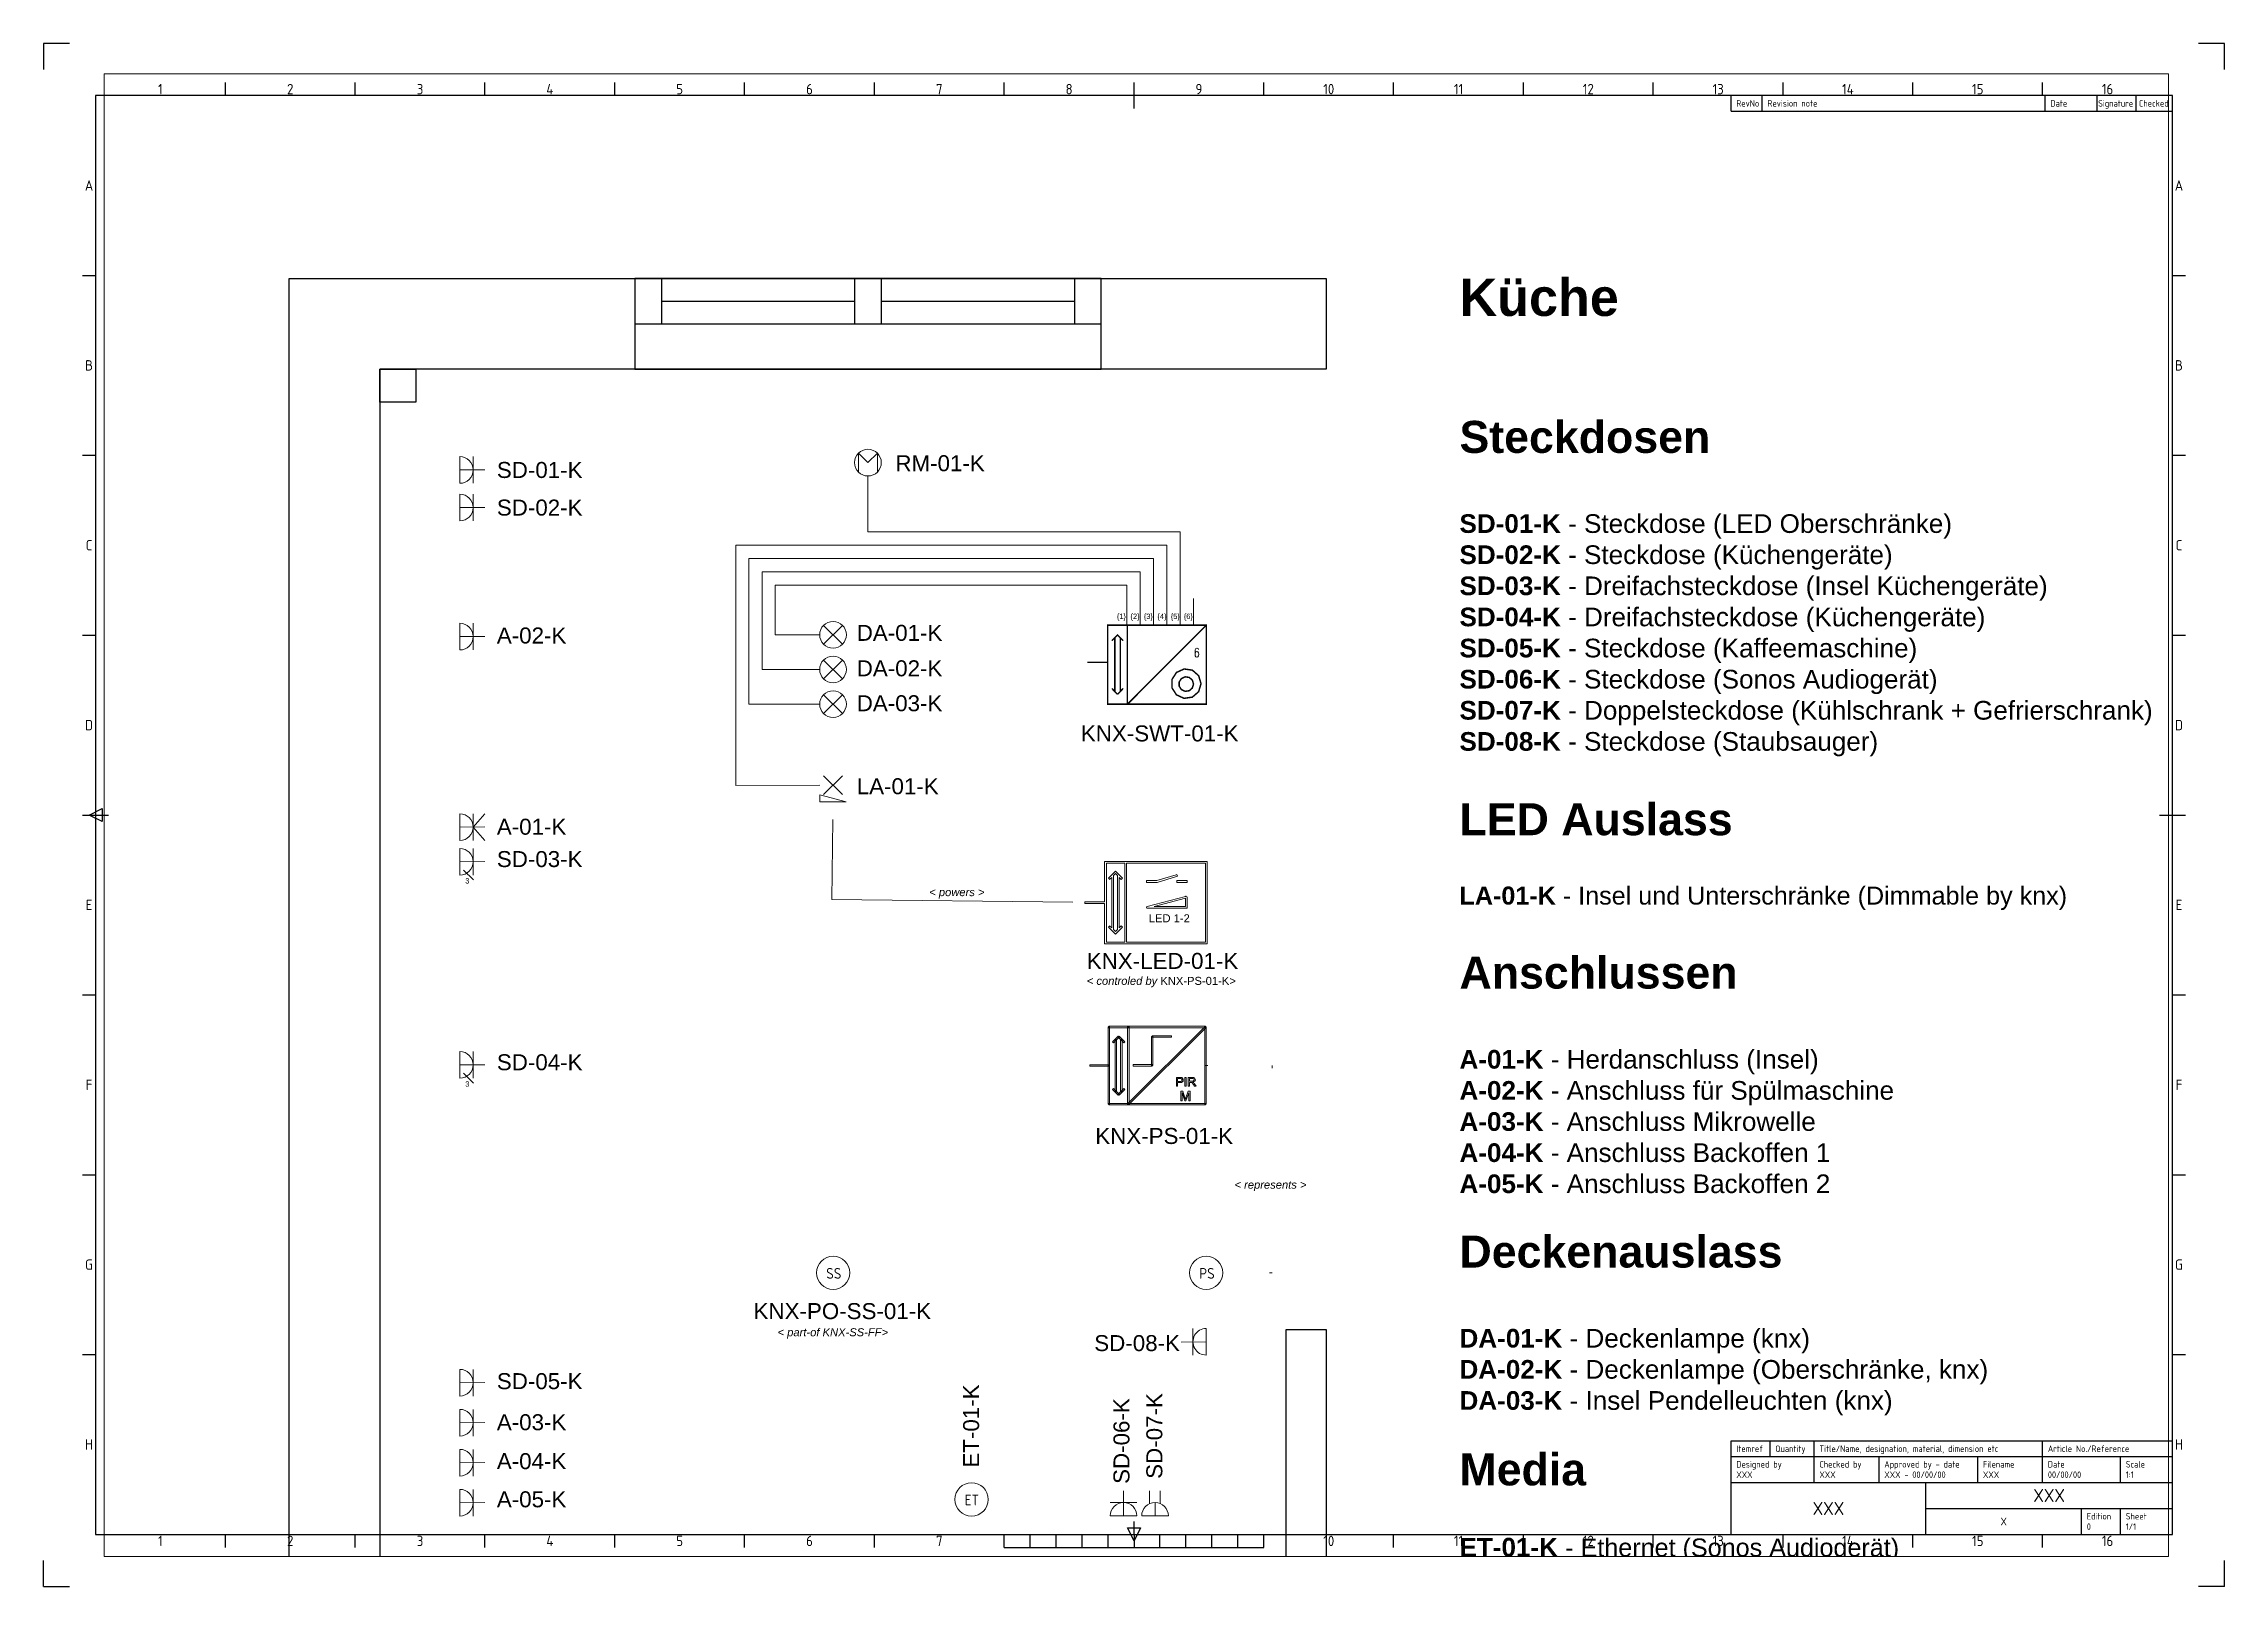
# Paper-space layout 'ISO A1 Layout' of a CAD drawing. Header units: millimetres. Extents: x 0 to 840, y 0 to 594.
# The model-space entities are those that its viewports show. They can reach past a viewport. Long polylines and large blocks are cut down to what shows.
import ezdxf
from ezdxf.enums import TextEntityAlignment as Align

# ---------------------------------------------------------------- set-up
doc = ezdxf.new("R2010")
doc.units = ezdxf.units.MM
doc.header["$LTSCALE"] = 10
doc.linetypes.add('AI-Linetype-20', pattern=[32.166085, 21.44411, -3.573992, 3.573992, -3.573992])
doc.linetypes.add('DOT2', pattern=[3.175, 0, -3.175])
for name, color, linetype in [('01-EG-K-Walls', 7, 'Continuous'), ('02-EG-K-Windows', 7, 'Continuous'), ('13-EG-K-Smart_Schematic', 7, 'Continuous'), ('14-EG-K-Outlets_Schematic', 7, 'Continuous'), ('15-EG-K-Light_Schematic', 7, 'Continuous'), ('16-EG-K-Media_Schematic', 7, 'Continuous'), ('17-EG-K-Misc_Schematic', 7, 'Continuous'), ('18-EG-K-Schematic_Description', 7, 'Continuous'), ('Title Block', 7, 'Continuous')]:
    doc.layers.add(name, color=color, linetype=linetype)
doc.layers.add('Viewport', color=5, linetype='Continuous', plot=False)
doc.styles.add('ISO Proportional', font='isocp.shx')
doc.styles.add('SN0', font='ROMANS', dxfattribs={"width": 0.002083})
doc.styles.get("Standard").update_dxf_attribs({"font": 'Arial.ttf'})

psp = doc.layouts.new('ISO A1 Layout')

msp = doc.modelspace()

# ---------------------------------------------------------------- texts
at = {"layer": '13-EG-K-Smart_Schematic', "color": 7, "linetype": 'Continuous', "lineweight": 15, "style": 'SN0', "width": 0.758019}
msp.add_text('6', height=34.5, dxfattribs=at).set_placement((21941.9, 23116.8), (21963, 23116.8), align=Align.FIT)
at = {"layer": '13-EG-K-Smart_Schematic', "color": 7, "lineweight": 15, "attachment_point": 1}
for s, width, heights, insert, char_height in [('\\{1\\}', 36, [0], (21653, 23280.2), 20), ('\\{2\\}', 36, [0], (21704, 23280.2), 20), ('\\{3\\}', 36, [0], (21754, 23280.2), 20), ('\\{4\\}', 36, [0], (21805, 23280.2), 20), ('\\{5\\}', 36, [0], (21855, 23280.2), 20), ('\\{6\\}', 36, [0], (21904, 23280.2), 20), ('KNX-SWT-01-K', 597, [0], (21517.9, 22861.2), 60), ('\\pxi-3,l4,t4;{\\fArial|b0|i1|c0|p34;< powers >}', 257.965, [0], (20919, 22251), 30), ('LED 1-2', 172, [58], (21772.8, 22153), 30), ('KNX-LED-01-K', 597, [0], (21540, 22008), 60), ('{\\fArial|b0|i1|c0|p34;< controled by }KNX-PS-01-K{\\fArial|b0|i1|c0|p34;>}', 630, [0], (21540, 21918.3), 30), ('KNX-PS-01-K', 508, [0], (21571.9, 21351.7), 60), ('\\pxi-3,l4,t4;{\\fArial|b0|i1|c0|p34;< represents >}', 329, [0], (22064, 21154), 30), ('KNX-PO-SS-01-K', 435, [0], (20290, 20695), 60), ('\\pxi-3,l4,t4;{\\fArial|b0|i1|c0|p34;< part-of KNX-SS-FF>}', 486, [0], (20350, 20600.7), 30)]:
    msp.add_mtext_dynamic_manual_height_columns(s, width=width, gutter_width=12.5, heights=heights, dxfattribs=dict(at, insert=insert, char_height=char_height))
at = {"layer": '13-EG-K-Smart_Schematic', "color": 7, "lineweight": 15, "insert": (21961.8, 20826.5), "char_height": 40, "attachment_point": 1, "style": 'ISO Proportional'}
msp.add_mtext_dynamic_manual_height_columns('PS', width=57, gutter_width=12.5, heights=[0], dxfattribs=at)
at = {"layer": '14-EG-K-Outlets_Schematic', "color": 7, "lineweight": 15, "attachment_point": 1}
for s, width, heights, insert, char_height in [('SD-01-K', 466, [0], (19327, 23849), 60), ('SD-02-K', 466, [0], (19327, 23708), 60), ('A-02-K', 466, [0], (19327, 23228.3), 60), ('A-01-K', 466, [0], (19327, 22511.3), 60), ('SD-03-K', 466, [0], (19327, 22390), 60), ('3', 25, [0], (19208.5, 22288.4), 20), ('SD-04-K', 466, [0], (19327, 21628.1), 60), ('3', 25, [0], (19208.5, 21526.4), 20), ('SD-08-K', 333.927, [0], (21568.1, 20575), 60), ('SD-05-K', 466, [0], (19327, 20432.3), 60), ('A-03-K', 466, [0], (19327, 20278.3), 60), ('A-04-K', 466, [61.3], (19327, 20132.3), 60), ('A-05-K', 466, [0], (19327, 19989.3), 60)]:
    msp.add_mtext_dynamic_manual_height_columns(s, width=width, gutter_width=12.5, heights=heights, dxfattribs=dict(at, insert=insert, char_height=char_height))
at = {"layer": '14-EG-K-Outlets_Schematic', "color": 7, "lineweight": 15, "char_height": 60, "attachment_point": 1, "rotation": 90}
for s, width, insert in [('SD-06-K', 335.046, (21640, 20017)), ('SD-07-K', 466, (21763.4, 20036))]:
    msp.add_mtext_dynamic_manual_height_columns(s, width=width, gutter_width=12.5, heights=[0], dxfattribs=dict(at, insert=insert))
at = {"layer": '15-EG-K-Light_Schematic', "color": 7, "lineweight": 15, "char_height": 60, "attachment_point": 1}
for s, insert in [('DA-01-K', (20677, 23238.3)), ('DA-02-K', (20677, 23105.3)), ('DA-03-K', (20677, 22974.3)), ('LA-01-K', (20677, 22663))]:
    msp.add_mtext_dynamic_manual_height_columns(s, width=466, gutter_width=12.5, heights=[0], dxfattribs=dict(at, insert=insert))
at = {"layer": '16-EG-K-Media_Schematic', "color": 7, "lineweight": 15, "insert": (21076, 20078), "char_height": 60, "attachment_point": 1, "rotation": 90}
msp.add_mtext_dynamic_manual_height_columns('ET-01-K', width=335.046, gutter_width=12.5, heights=[0], dxfattribs=at)
at = {"layer": '16-EG-K-Media_Schematic', "color": 7, "lineweight": 15, "insert": (21082, 19977), "char_height": 40, "attachment_point": 1, "style": 'ISO Proportional'}
msp.add_mtext_dynamic_manual_height_columns('ET', width=57, gutter_width=12.5, heights=[0], dxfattribs=at)
at = {"layer": '17-EG-K-Misc_Schematic', "color": 7, "lineweight": 15, "insert": (20822, 23874.3), "char_height": 60, "attachment_point": 1}
msp.add_mtext_dynamic_manual_height_columns('RM-01-K', width=466, gutter_width=12.5, heights=[0], dxfattribs=at)
at = {"layer": '17-EG-K-Misc_Schematic', "color": 7, "lineweight": 15, "insert": (20562.6, 20826.5), "char_height": 40, "attachment_point": 1, "style": 'ISO Proportional'}
msp.add_mtext_dynamic_manual_height_columns('SS', width=57, gutter_width=12.5, heights=[0], dxfattribs=at)
at = {"layer": '18-EG-K-Schematic_Description', "color": 7, "insert": (22938.1, 24536.5), "char_height": 90, "attachment_point": 1}
msp.add_mtext_dynamic_manual_height_columns('{\\fArial|b1|i0|c0|p34;\\H1.55556x;Küche}\\P\\P\\P{\\fArial|b1|i0|c0|p34;\\H1.33333x;Steckdosen\\H0.75x;\\P}\\P{\\fArial|b1|i0|c0|p34;\\H0.77778x;SD-01-K\\fArial|b0|i0|c0|p34; - Steckdose (LED Oberschränke)\\P\\fArial|b1|i0|c0|p34;SD-02-K\\fArial|b0|i0|c0|p34; - Steckdose (Küchengeräte)\\P\\fArial|b1|i0|c0|p34;SD-03-K\\fArial|b0|i0|c0|p34; - Dreifachsteckdose (Insel Küchengeräte)\\P\\fArial|b1|i0|c0|p34;SD-04-K\\fArial|b0|i0|c0|p34; - Dreifachsteckdose (Küchengeräte)\\P\\fArial|b1|i0|c0|p34;SD-05-K\\fArial|b0|i0|c0|p34; - Steckdose (Kaffeemaschine)\\P\\fArial|b1|i0|c0|p34;SD-06-K\\fArial|b0|i0|c0|p34; - Steckdose (Sonos Audiogerät)\\P\\fArial|b1|i0|c0|p34;SD-07-K\\fArial|b0|i0|c0|p34; - Doppelsteckdose (Kühlschrank + Gefrierschrank)\\P\\fArial|b1|i0|c0|p34;SD-08-K\\fArial|b0|i0|c0|p34; - Steckdose (Staubsauger)}\\P\\P{\\fArial|b1|i0|c0|p34;\\H1.33333x;LED Auslass\\H0.75x;\\P\\fArial|b0|i0|c0|p34;\\H0.75x;\\P\\fArial|b1|i0|c0|p34;LA-01-K\\fArial|b0|i0|c0|p34; - Insel und Unterschränke (Dimmable by knx)\\P\\H1.33333x;\\P\\fArial|b1|i0|c0|p34;\\H1.33334x;Anschlussen\\H0.75x;\\P\\fArial|b0|i0|c0|p34;\\P\\fArial|b1|i0|c0|p34;\\H0.77778x;A-01-K\\fArial|b0|i0|c0|p34; - Herdanschluss (Insel)\\P\\fArial|b1|i0|c0|p34;A-02-K\\fArial|b0|i0|c0|p34; - Anschluss für Spülmaschine\\P\\fArial|b1|i0|c0|p34;A-03-K\\fArial|b0|i0|c0|p34; - Anschluss Mikrowelle\\P\\fArial|b1|i0|c0|p34;A-04-K\\fArial|b0|i0|c0|p34; - Anschluss Backoffen 1\\P\\fArial|b1|i0|c0|p34;A-05-K\\fArial|b0|i0|c0|p34; - Anschluss Backoffen 2\\H0.96428x;\\P\\P\\fArial|b1|i0|c0|p34;\\H1.77779x;Deckenauslass}\\P\\P{\\fArial|b1|i0|c0|p34;\\H0.77778x;DA-01-K\\fArial|b0|i0|c0|p34; - Deckenlampe (knx)\\P\\fArial|b1|i0|c0|p34;DA-02-K\\fArial|b0|i0|c0|p34; - Deckenlampe (Oberschränke, knx)\\P\\fArial|b1|i0|c0|p34;DA-03-K\\fArial|b0|i0|c0|p34; - Insel Pendelleuchten (knx)\\P\\P\\fArial|b1|i0|c0|p34;\\H1.71426x;Media\\H0.58332x;\\P\\PET-01-K \\fArial|b0|i0|c0|p34;\\H0.9643x;- Ethernet (Sonos Audiogerät)\\H1.03706x;\\P\\P\\fArial|b1|i0|c0|p34;\\H1.71428x;Sonstiges\\P}\\P{\\fArial|b1|i0|c0|p34;\\H0.77778x;RM-01-K\\fArial|b0|i0|c0|p34; - Rolladenmotor (knx\\H1.28571x;)}', width=3565, gutter_width=12.5, heights=[0], dxfattribs=at)

# ---------------------------------------------------------------- blocks, each defined once
blk = doc.blocks.new('ISO A1 title block')
at = {"layer": 'Title Block'}
for p, q in [((10, 594), (0, 594)), ((0, 594), (0, 584)), ((840, 594), (830, 594)), ((840, 584), (840, 594)), ((820, 574), (20, 574)), ((20, 574), (20, 20)), ((70, 574), (70, 579)), ((120, 574), (120, 579)), ((170, 574), (170, 579)), ((220, 574), (220, 579)), ((270, 574), (270, 579)), ((320, 574), (320, 579)), ((370, 574), (370, 579)), ((420, 569), (420, 579)), ((470, 574), (470, 579)), ((520, 574), (520, 579)), ((570, 574), (570, 579)), ((620, 574), (620, 579)), ((650, 568), (650, 574)), ((662, 568), (662, 574)), ((670, 574), (670, 579)), ((720, 574), (720, 579)), ((770, 574), (770, 579)), ((771, 568), (771, 574)), ((791, 568), (791, 574)), ((806, 568), (806, 574)), ((820, 20), (820, 574)), ((650, 568), (820, 568)), ((15, 504.75), (20, 504.75)), ((820, 504.75), (825, 504.75)), ((15, 435.5), (20, 435.5)), ((820, 435.5), (825, 435.5)), ((15, 366.25), (20, 366.25)), ((820, 366.25), (825, 366.25)), ((15, 297), (25, 297)), ((17.5, 297), (22.5, 299.5)), ((22.5, 294.5), (17.5, 297)), ((22.5, 299.5), (22.5, 294.5)), ((815, 297), (825, 297)), ((15, 227.75), (20, 227.75)), ((820, 227.75), (825, 227.75)), ((15, 158.5), (20, 158.5)), ((820, 158.5), (825, 158.5)), ((15, 89.25), (20, 89.25)), ((820, 89.25), (825, 89.25)), ((650, 56), (820, 56)), ((650, 50), (650, 56)), ((665, 50), (665, 56)), ((682, 50), (682, 56)), ((770, 50), (770, 56)), ((650, 50), (820, 50)), ((650, 20), (650, 50)), ((682, 40), (682, 50)), ((707, 40), (707, 50)), ((745, 40), (745, 50)), ((770, 40), (770, 50)), ((800, 40), (800, 50)), ((650, 40), (820, 40)), ((725, 20), (725, 40)), ((725, 30), (820, 30)), ((785, 20), (785, 30)), ((800, 20), (800, 30)), ((20, 20), (820, 20)), ((70, 15), (70, 20)), ((120, 15), (120, 20)), ((170, 15), (170, 20)), ((220, 15), (220, 20)), ((270, 15), (270, 20)), ((320, 15), (320, 20)), ((370, 15), (370, 20)), ((380, 15), (380, 20)), ((390, 15), (390, 20)), ((400, 15), (400, 20)), ((410, 15), (410, 20)), ((417.5, 22.5), (422.5, 22.5)), ((420, 17.5), (417.5, 22.5)), ((420, 20), (420, 25)), ((422.5, 22.5), (420, 17.5)), ((420, 20), (420, 15)), ((430, 15), (430, 20)), ((440, 15), (440, 20)), ((450, 15), (450, 20)), ((460, 15), (460, 20)), ((470, 15), (470, 20)), ((520, 15), (520, 20)), ((570, 15), (570, 20)), ((620, 15), (620, 20)), ((670, 15), (670, 20)), ((720, 15), (720, 20)), ((770, 15), (770, 20)), ((0, 0), (0, 10)), ((370, 15), (470, 15)), ((840, 0), (840, 10)), ((0, 0), (10, 0)), ((840, 0), (830, 0))]:
    blk.add_line(p, q, dxfattribs=at)
at = {"layer": 'Title Block', "style": 'ISO Proportional'}
for s, p in [('1', (45, 576.5)), ('2', (95, 576.5)), ('3', (145, 576.5)), ('4', (195, 576.5)), ('5', (245, 576.5)), ('6', (295, 576.5)), ('7', (345, 576.5)), ('8', (395, 576.5)), ('9', (445, 576.5)), ('10', (495, 576.5)), ('11', (545, 576.5)), ('12', (595, 576.5)), ('13', (645, 576.5)), ('14', (695, 576.5)), ('15', (745, 576.5)), ('16', (795, 576.5)), ('A', (17.5, 539.375)), ('A', (822.5, 539.375)), ('B', (17.5, 470.125)), ('B', (822.5, 470.125)), ('C', (17.5, 400.875)), ('C', (822.5, 400.875)), ('D', (17.5, 331.625)), ('D', (822.5, 331.625)), ('E', (17.5, 262.375)), ('E', (822.5, 262.375)), ('F', (17.5, 193.125)), ('F', (822.5, 193.125)), ('G', (17.5, 123.875)), ('G', (822.5, 123.875)), ('H', (17.5, 54.625)), ('H', (822.5, 54.625)), ('1', (45, 17.5)), ('2', (95, 17.5)), ('3', (145, 17.5)), ('4', (195, 17.5)), ('5', (245, 17.5)), ('6', (295, 17.5)), ('7', (345, 17.5)), ('10', (495, 17.5)), ('11', (545, 17.5)), ('12', (595, 17.5)), ('13', (645, 17.5)), ('14', (695, 17.5)), ('15', (745, 17.5)), ('16', (795, 17.5))]:
    blk.add_text(s, height=4, dxfattribs=at).set_placement(p, align=Align.MIDDLE)
for s, p in [('RevNo', (652, 571)), ('Revision note', (664, 571)), ('Date', (773, 571)), ('Signature', (791.361, 571)), ('Checked', (807.083, 571)), ('Itemref', (652, 53)), ('Quantity', (667, 53)), ('Title/Name, designation, material, dimension etc', (684, 53)), ('Article No./Reference', (772, 53)), ('Designed by', (652, 47)), ('Checked by', (684, 47)), ('Approved by - date', (709, 47)), ('Filename', (747, 47)), ('Date', (772, 47)), ('Scale', (802, 47)), ('Edition', (787, 27)), ('Sheet', (802, 27))]:
    blk.add_text(s, height=2.5, dxfattribs=at).set_placement(p, align=Align.MIDDLE_LEFT)
at = {"layer": 'Title Block', "style": 'ISO Proportional', "flags": 8}
for tag, p in [('DESIGNED_BY', (652, 43)), ('CHECKED_BY', (684, 43)), ('APPROVED_BY_DATE', (709, 43)), ('FILENAME', (747, 43)), ('DATE', (772, 43)), ('SCALE', (802, 43)), ('EDITION', (787, 23)), ('SHEET', (802, 23))]:
    blk.add_attdef(tag, text='', height=2.5, dxfattribs=at).set_placement(p, align=Align.MIDDLE_LEFT)
for tag, height, p in [('TITLE', 5, (772.5, 35)), ('OWNER', 5, (687.5, 30)), ('DRAWING_NUMBER', 3, (755, 25))]:
    blk.add_attdef(tag, text='', height=height, dxfattribs=at).set_placement(p, align=Align.MIDDLE)

# ---------------------------------------------------------------- linework, layer by layer
at = {"color": 7}
for p, q in [((19202, 22319), (19239.2, 22281.8)), ((19202, 21557.1), (19239.2, 21519.9)), ((18888.1, 19896.5), (18888.1, 19896.5))]:
    msp.add_line(p, q, dxfattribs=at)
msp.add_lwpolyline([(18888.1, 24196.5), (19023, 24196.5), (19023, 24073), (18888.1, 24073)], close=True, dxfattribs=at)
at = {"layer": '01-EG-K-Walls', "color": 7}
msp.add_lwpolyline([(22288.1, 19596.5), (22288.1, 20596.5), (22438.1, 20596.5), (22438.1, 19596.5), (22438.1, 19446.5), (18548.1, 19446.5), (18548.1, 19596.5), (18548.1, 24196.5), (18548.1, 24536.5), (18888.1, 24536.5), (22288.1, 24536.5), (22438.1, 24536.5), (22438.1, 24196.5), (18888.1, 24196.5), (18888.1, 19596.5)], close=True, dxfattribs=at)
at = {"layer": '02-EG-K-Windows', "color": 7}
for p, q in [((19944.1, 24536.5), (19944.1, 24366.5)), ((19944.1, 24536.5), (19944.1, 24366.5)), ((20669.1, 24536.5), (20669.1, 24366.5)), ((20669.1, 24536.5), (20669.1, 24366.5)), ((20769.1, 24536.5), (20769.1, 24366.5)), ((20769.1, 24536.5), (20769.1, 24366.5)), ((21494.1, 24536.5), (21494.1, 24366.5)), ((21494.1, 24536.5), (21494.1, 24366.5)), ((19944.1, 24451.5), (20669.1, 24451.5)), ((19944.1, 24451.5), (20669.1, 24451.5)), ((20769.1, 24451.5), (21494.1, 24451.5)), ((20769.1, 24451.5), (21494.1, 24451.5)), ((19844.1, 24366.5), (21594.1, 24366.5)), ((19844.1, 24366.5), (21594.1, 24366.5))]:
    msp.add_line(p, q, dxfattribs=at)
msp.add_lwpolyline([(19844.1, 24196.5), (21594.1, 24196.5), (21594.1, 24536.5), (19844.1, 24536.5)], close=True, dxfattribs=at)
msp.add_lwpolyline([(19844.1, 24196.5), (21594.1, 24196.5), (21594.1, 24536.5), (19844.1, 24536.5)], close=True, dxfattribs=at)
at = {"layer": '13-EG-K-Smart_Schematic', "color": 3, "linetype": 'AI-Linetype-20', "lineweight": 15}
for p, q in [((20719.1, 23796.5), (20719.1, 23587)), ((21890.1, 23587), (20719.1, 23587)), ((21890.1, 23237), (21890.1, 23587)), ((20224, 23537), (20224, 22636)), ((21840.1, 23537), (20224, 23537)), ((20272.7, 23487), (20272.7, 22941)), ((21790.1, 23487), (20272.7, 23487)), ((21790.1, 23237), (21790.1, 23487)), ((21840.1, 23337), (21840.1, 23537)), ((20322.1, 23437), (20322.1, 23071)), ((21740.1, 23437), (20322.1, 23437)), ((21740.1, 23237), (21740.1, 23437)), ((20371.6, 23387), (20371.6, 23201)), ((21690.1, 23387), (20371.6, 23387)), ((21690.1, 23237), (21690.1, 23387)), ((21840.1, 23237), (21840.1, 23337)), ((21940.1, 23237), (21940.1, 23337)), ((20538.1, 23201), (20371.6, 23201)), ((20538.1, 23071), (20322.1, 23071)), ((20538.1, 22941), (20272.7, 22941)), ((20538.1, 22637.4), (20224, 22636))]:
    msp.add_line(p, q, dxfattribs=at)
at = {"layer": '13-EG-K-Smart_Schematic', "color": 7, "linetype": 'Continuous', "lineweight": 15, "const_width": 5.48}
for points in [[(21618.5, 23237), (21692.1, 23237), (21692.1, 22941), (21618.5, 22941), (21618.5, 23237)], [(21692.1, 23237), (21988.1, 23237), (21988.1, 22941), (21692.1, 22941), (21692.1, 23237)], [(21988.1, 23237), (21692.9, 22941)], [(21655.3, 23200.2), (21634.1, 23179), (21655.3, 23200.2), (21676.4, 23179), (21655.3, 23200.2)], [(21645.1, 23190), (21645.1, 22988.8)], [(21665.5, 23190), (21665.5, 22988.8)], [(21542.5, 23097.6), (21617.7, 23097.6)], [(21968.5, 23017.7), (21959.7, 23047.7), (21936.1, 23068.3), (21905.1, 23072.8), (21876.5, 23059.8), (21859.6, 23033.5), (21859.5, 23002.1), (21876.4, 22975.8), (21904.9, 22962.7), (21935.9, 22967.1), (21959.6, 22987.6), (21968.5, 23017.7), (21968.5, 23017.7)], [(21655.3, 22977.8), (21634.1, 22999.7)], [(21676.4, 22999.7), (21655.3, 22977.8)], [(21940.3, 23016.1), (21936, 23031), (21924.3, 23041.1), (21909, 23043.3), (21895, 23036.9), (21886.6, 23023.9), (21886.6, 23008.5), (21894.9, 22995.5), (21909, 22989.1), (21924.3, 22991.2), (21935.9, 23001.3), (21940.3, 23016.1), (21940.3, 23016.1)]]:
    msp.add_lwpolyline(points, dxfattribs=at)
at = {"layer": '13-EG-K-Smart_Schematic', "color": 1, "linetype": 'Continuous', "lineweight": 15}
msp.add_lwpolyline([(21488, 22198.5), (20584.1, 22208.3), (20587.6, 22508)], dxfattribs=at)
at = {"layer": '13-EG-K-Smart_Schematic', "color": 7, "linetype": 'DOT2', "lineweight": 15}
msp.add_lwpolyline([(21985.1, 21585.6), (22235.1, 21585.6), (22235.1, 20808.5), (22050.3, 20808.5)], dxfattribs=at)
at = {"layer": '13-EG-K-Smart_Schematic', "color": 7, "lineweight": 15}
msp.add_circle((21987.8, 20808.5), 62.5, dxfattribs=at)
for points, knots in [([(21689.3, 22042.5), (21689.3, 22042.5), (21682.8, 22042.5), (21682.8, 22042.5), (21682.8, 22042.5), (21682.8, 22042.5), (21610.2, 22042.5), (21610.2, 22042.5), (21610.2, 22042.5), (21610.2, 22042.5), (21606.9, 22042.5), (21606.9, 22042.5), (21606.9, 22042.5), (21606.9, 22042.5), (21606.9, 22045.7), (21606.9, 22045.7), (21606.9, 22045.7), (21606.9, 22045.7), (21606.9, 22193.4), (21606.9, 22193.4), (21606.9, 22193.4), (21606.9, 22193.4), (21535.8, 22193.4), (21535.8, 22193.4), (21535.8, 22193.4), (21535.8, 22193.4), (21532.5, 22193.4), (21532.5, 22193.4), (21532.5, 22193.4), (21532.5, 22193.4), (21532.5, 22200), (21532.5, 22200), (21532.5, 22200), (21532.5, 22200), (21535.8, 22200), (21535.8, 22200), (21535.8, 22200), (21535.8, 22200), (21606.9, 22200), (21606.9, 22200), (21606.9, 22200), (21606.9, 22200), (21606.9, 22347.7), (21606.9, 22347.7), (21606.9, 22347.7), (21606.9, 22347.7), (21606.9, 22351), (21606.9, 22351), (21606.9, 22351), (21606.9, 22351), (21610.2, 22351), (21610.2, 22351), (21610.2, 22351), (21610.2, 22351), (21988.1, 22351), (21988.1, 22351), (21988.1, 22351), (21988.1, 22351), (21991.3, 22351), (21991.3, 22351), (21991.3, 22351), (21991.3, 22351), (21991.3, 22347.7), (21991.3, 22347.7), (21991.3, 22347.7), (21991.3, 22347.7), (21991.3, 22045.7), (21991.3, 22045.7), (21991.3, 22045.7), (21991.3, 22045.7), (21991.3, 22042.5), (21991.3, 22042.5), (21991.3, 22042.5), (21991.3, 22042.5), (21988.1, 22042.5), (21988.1, 22042.5), (21988.1, 22042.5), (21988.1, 22042.5), (21689.3, 22042.5), (21689.3, 22042.5)], [0, 0, 0, 0, 0.047619, 0.047619, 0.047619, 0.047619, 0.095238, 0.095238, 0.095238, 0.095238, 0.142857, 0.142857, 0.142857, 0.142857, 0.190476, 0.190476, 0.190476, 0.190476, 0.238095, 0.238095, 0.238095, 0.238095, 0.285714, 0.285714, 0.285714, 0.285714, 0.333333, 0.333333, 0.333333, 0.333333, 0.380952, 0.380952, 0.380952, 0.380952, 0.428571, 0.428571, 0.428571, 0.428571, 0.47619, 0.47619, 0.47619, 0.47619, 0.52381, 0.52381, 0.52381, 0.52381, 0.571429, 0.571429, 0.571429, 0.571429, 0.619048, 0.619048, 0.619048, 0.619048, 0.666667, 0.666667, 0.666667, 0.666667, 0.714286, 0.714286, 0.714286, 0.714286, 0.761905, 0.761905, 0.761905, 0.761905, 0.809524, 0.809524, 0.809524, 0.809524, 0.857143, 0.857143, 0.857143, 0.857143, 0.904762, 0.904762, 0.904762, 0.904762, 1, 1, 1, 1]), ([(21682.8, 22049), (21682.8, 22049), (21682.8, 22344.4), (21682.8, 22344.4), (21682.8, 22344.4), (21682.8, 22344.4), (21613.5, 22344.4), (21613.5, 22344.4), (21613.5, 22344.4), (21613.5, 22344.4), (21613.5, 22200), (21613.5, 22200), (21613.5, 22200), (21613.5, 22200), (21613.5, 22193.4), (21613.5, 22193.4), (21613.5, 22193.4), (21613.5, 22193.4), (21613.5, 22049), (21613.5, 22049), (21613.5, 22049), (21613.5, 22049), (21682.8, 22049), (21682.8, 22049)], [0, 0, 0, 0, 0.142857, 0.142857, 0.142857, 0.142857, 0.285714, 0.285714, 0.285714, 0.285714, 0.428571, 0.428571, 0.428571, 0.428571, 0.571429, 0.571429, 0.571429, 0.571429, 0.714286, 0.714286, 0.714286, 0.714286, 1, 1, 1, 1]), ([(21689.3, 22344.4), (21689.3, 22344.4), (21689.3, 22049), (21689.3, 22049), (21689.3, 22049), (21689.3, 22049), (21984.8, 22049), (21984.8, 22049), (21984.8, 22049), (21984.8, 22049), (21984.8, 22344.4), (21984.8, 22344.4), (21984.8, 22344.4), (21984.8, 22344.4), (21689.3, 22344.4), (21689.3, 22344.4)], [0, 0, 0, 0, 0.2, 0.2, 0.2, 0.2, 0.4, 0.4, 0.4, 0.4, 0.6, 0.6, 0.6, 0.6, 1, 1, 1, 1]), ([(21633.6, 22101.9), (21633.6, 22101.9), (21633.6, 22291.5), (21633.6, 22291.5), (21633.6, 22291.5), (21633.6, 22291.5), (21628.2, 22286.1), (21628.2, 22286.1), (21628.2, 22286.1), (21628.2, 22286.1), (21625.9, 22283.8), (21625.9, 22283.8), (21625.9, 22283.8), (21625.9, 22283.8), (21621.3, 22288.4), (21621.3, 22288.4), (21621.3, 22288.4), (21621.3, 22288.4), (21623.6, 22290.7), (21623.6, 22290.7), (21623.6, 22290.7), (21623.6, 22290.7), (21645.2, 22312.3), (21645.2, 22312.3), (21645.2, 22312.3), (21645.2, 22312.3), (21647.5, 22314.6), (21647.5, 22314.6), (21647.5, 22314.6), (21647.5, 22314.6), (21647.6, 22314.5), (21647.6, 22314.5), (21647.6, 22314.5), (21647.6, 22314.5), (21647.7, 22314.6), (21647.7, 22314.6), (21647.7, 22314.6), (21647.7, 22314.6), (21650, 22312.3), (21650, 22312.3), (21650, 22312.3), (21650, 22312.3), (21671.6, 22290.7), (21671.6, 22290.7), (21671.6, 22290.7), (21671.6, 22290.7), (21673.9, 22288.4), (21673.9, 22288.4), (21673.9, 22288.4), (21673.9, 22288.4), (21669.2, 22283.8), (21669.2, 22283.8), (21669.2, 22283.8), (21669.2, 22283.8), (21666.9, 22286.1), (21666.9, 22286.1), (21666.9, 22286.1), (21666.9, 22286.1), (21661.6, 22291.5), (21661.6, 22291.5), (21661.6, 22291.5), (21661.6, 22291.5), (21661.6, 22101.9), (21661.6, 22101.9), (21661.6, 22101.9), (21661.6, 22101.9), (21666.9, 22107.3), (21666.9, 22107.3), (21666.9, 22107.3), (21666.9, 22107.3), (21669.2, 22109.6), (21669.2, 22109.6), (21669.2, 22109.6), (21669.2, 22109.6), (21673.9, 22105), (21673.9, 22105), (21673.9, 22105), (21673.9, 22105), (21671.6, 22102.7), (21671.6, 22102.7), (21671.6, 22102.7), (21671.6, 22102.7), (21650, 22081.1), (21650, 22081.1), (21650, 22081.1), (21650, 22081.1), (21647.7, 22078.8), (21647.7, 22078.8), (21647.7, 22078.8), (21647.7, 22078.8), (21647.6, 22078.9), (21647.6, 22078.9), (21647.6, 22078.9), (21647.6, 22078.9), (21647.5, 22078.8), (21647.5, 22078.8), (21647.5, 22078.8), (21647.5, 22078.8), (21645.2, 22081.1), (21645.2, 22081.1), (21645.2, 22081.1), (21645.2, 22081.1), (21623.6, 22102.7), (21623.6, 22102.7), (21623.6, 22102.7), (21623.6, 22102.7), (21621.3, 22105), (21621.3, 22105), (21621.3, 22105), (21621.3, 22105), (21625.9, 22109.6), (21625.9, 22109.6), (21625.9, 22109.6), (21625.9, 22109.6), (21628.2, 22107.3), (21628.2, 22107.3), (21628.2, 22107.3), (21628.2, 22107.3), (21633.6, 22101.9), (21633.6, 22101.9)], [0, 0, 0, 0, 0.032258, 0.032258, 0.032258, 0.032258, 0.064516, 0.064516, 0.064516, 0.064516, 0.096774, 0.096774, 0.096774, 0.096774, 0.129032, 0.129032, 0.129032, 0.129032, 0.16129, 0.16129, 0.16129, 0.16129, 0.193548, 0.193548, 0.193548, 0.193548, 0.225806, 0.225806, 0.225806, 0.225806, 0.258065, 0.258065, 0.258065, 0.258065, 0.290323, 0.290323, 0.290323, 0.290323, 0.322581, 0.322581, 0.322581, 0.322581, 0.354839, 0.354839, 0.354839, 0.354839, 0.387097, 0.387097, 0.387097, 0.387097, 0.419355, 0.419355, 0.419355, 0.419355, 0.451613, 0.451613, 0.451613, 0.451613, 0.483871, 0.483871, 0.483871, 0.483871, 0.516129, 0.516129, 0.516129, 0.516129, 0.548387, 0.548387, 0.548387, 0.548387, 0.580645, 0.580645, 0.580645, 0.580645, 0.612903, 0.612903, 0.612903, 0.612903, 0.645161, 0.645161, 0.645161, 0.645161, 0.677419, 0.677419, 0.677419, 0.677419, 0.709677, 0.709677, 0.709677, 0.709677, 0.741935, 0.741935, 0.741935, 0.741935, 0.774194, 0.774194, 0.774194, 0.774194, 0.806452, 0.806452, 0.806452, 0.806452, 0.83871, 0.83871, 0.83871, 0.83871, 0.870968, 0.870968, 0.870968, 0.870968, 0.903226, 0.903226, 0.903226, 0.903226, 0.935484, 0.935484, 0.935484, 0.935484, 1, 1, 1, 1]), ([(21640.1, 22298), (21640.1, 22298), (21640.1, 22295.4), (21640.1, 22295.4), (21640.1, 22295.4), (21640.1, 22295.4), (21640.1, 22096.5), (21640.1, 22096.5), (21640.1, 22096.5), (21640.1, 22096.5), (21640.1, 22095.4), (21640.1, 22095.4), (21640.1, 22095.4), (21640.1, 22095.4), (21647.6, 22087.9), (21647.6, 22087.9), (21647.6, 22087.9), (21647.6, 22087.9), (21655, 22095.4), (21655, 22095.4), (21655, 22095.4), (21655, 22095.4), (21655, 22096.5), (21655, 22096.5), (21655, 22096.5), (21655, 22096.5), (21655, 22295.4), (21655, 22295.4), (21655, 22295.4), (21655, 22295.4), (21655, 22298), (21655, 22298), (21655, 22298), (21655, 22298), (21647.6, 22305.5), (21647.6, 22305.5), (21647.6, 22305.5), (21647.6, 22305.5), (21640.1, 22298), (21640.1, 22298)], [0, 0, 0, 0, 0.090909, 0.090909, 0.090909, 0.090909, 0.181818, 0.181818, 0.181818, 0.181818, 0.272727, 0.272727, 0.272727, 0.272727, 0.363636, 0.363636, 0.363636, 0.363636, 0.454545, 0.454545, 0.454545, 0.454545, 0.545455, 0.545455, 0.545455, 0.545455, 0.636364, 0.636364, 0.636364, 0.636364, 0.727273, 0.727273, 0.727273, 0.727273, 0.818182, 0.818182, 0.818182, 0.818182, 1, 1, 1, 1]), ([(21767.6, 22272.6), (21767.6, 22272.6), (21764.3, 22272.6), (21764.3, 22272.6), (21764.3, 22272.6), (21764.3, 22272.6), (21764.3, 22279.1), (21764.3, 22279.1), (21764.3, 22279.1), (21764.3, 22279.1), (21767.6, 22279.1), (21767.6, 22279.1), (21767.6, 22279.1), (21767.6, 22279.1), (21802.6, 22279.1), (21802.6, 22279.1), (21802.6, 22279.1), (21802.6, 22279.1), (21874.8, 22300.9), (21874.8, 22300.9), (21874.8, 22300.9), (21874.8, 22300.9), (21877.9, 22301.9), (21877.9, 22301.9), (21877.9, 22301.9), (21877.9, 22301.9), (21879.8, 22295.6), (21879.8, 22295.6), (21879.8, 22295.6), (21879.8, 22295.6), (21876.7, 22294.7), (21876.7, 22294.7), (21876.7, 22294.7), (21876.7, 22294.7), (21804.1, 22272.7), (21804.1, 22272.7), (21804.1, 22272.7), (21804.1, 22272.7), (21803.6, 22272.6), (21803.6, 22272.6), (21803.6, 22272.6), (21803.6, 22272.6), (21803.1, 22272.6), (21803.1, 22272.6), (21803.1, 22272.6), (21803.1, 22272.6), (21767.6, 22272.6), (21767.6, 22272.6)], [0, 0, 0, 0, 0.076923, 0.076923, 0.076923, 0.076923, 0.153846, 0.153846, 0.153846, 0.153846, 0.230769, 0.230769, 0.230769, 0.230769, 0.307692, 0.307692, 0.307692, 0.307692, 0.384615, 0.384615, 0.384615, 0.384615, 0.461538, 0.461538, 0.461538, 0.461538, 0.538462, 0.538462, 0.538462, 0.538462, 0.615385, 0.615385, 0.615385, 0.615385, 0.692308, 0.692308, 0.692308, 0.692308, 0.769231, 0.769231, 0.769231, 0.769231, 0.846154, 0.846154, 0.846154, 0.846154, 1, 1, 1, 1]), ([(21880.6, 22272.6), (21880.6, 22272.6), (21877.4, 22272.6), (21877.4, 22272.6), (21877.4, 22272.6), (21877.4, 22272.6), (21877.4, 22279.1), (21877.4, 22279.1), (21877.4, 22279.1), (21877.4, 22279.1), (21880.6, 22279.1), (21880.6, 22279.1), (21880.6, 22279.1), (21880.6, 22279.1), (21913.4, 22279.1), (21913.4, 22279.1), (21913.4, 22279.1), (21913.4, 22279.1), (21916.7, 22279.1), (21916.7, 22279.1), (21916.7, 22279.1), (21916.7, 22279.1), (21916.7, 22272.6), (21916.7, 22272.6), (21916.7, 22272.6), (21916.7, 22272.6), (21913.4, 22272.6), (21913.4, 22272.6), (21913.4, 22272.6), (21913.4, 22272.6), (21880.6, 22272.6), (21880.6, 22272.6)], [0, 0, 0, 0, 0.111111, 0.111111, 0.111111, 0.111111, 0.222222, 0.222222, 0.222222, 0.222222, 0.333333, 0.333333, 0.333333, 0.333333, 0.444444, 0.444444, 0.444444, 0.444444, 0.555556, 0.555556, 0.555556, 0.555556, 0.666667, 0.666667, 0.666667, 0.666667, 0.777778, 0.777778, 0.777778, 0.777778, 1, 1, 1, 1]), ([(21909.9, 22220), (21909.9, 22220), (21911.9, 22220.5), (21911.9, 22220.5), (21911.9, 22220.5), (21912.4, 22220.7), (21912.9, 22220.9), (21913.4, 22220.9), (21913.4, 22220.9), (21915.2, 22220.9), (21916.7, 22219.4), (21916.7, 22217.6), (21916.7, 22217.6), (21916.7, 22217.6), (21916.7, 22182.2), (21916.7, 22182.2), (21916.7, 22182.2), (21916.7, 22182.2), (21916.7, 22175.7), (21916.7, 22175.7), (21916.7, 22175.7), (21916.7, 22175.7), (21913.4, 22175.7), (21913.4, 22175.7), (21913.4, 22175.7), (21913.4, 22175.7), (21767, 22175.7), (21767, 22175.7), (21767, 22175.7), (21767, 22175.7), (21767, 22175.7), (21767, 22175.7), (21767, 22175.7), (21765.6, 22175.7), (21764.3, 22176.7), (21763.9, 22178.1), (21763.9, 22178.1), (21763.4, 22179.9), (21764.5, 22181.6), (21766.2, 22182.1), (21766.2, 22182.1), (21766.2, 22182.1), (21909.9, 22220), (21909.9, 22220)], [0, 0, 0, 0, 0.083333, 0.083333, 0.083333, 0.083333, 0.166667, 0.166667, 0.166667, 0.166667, 0.25, 0.25, 0.25, 0.25, 0.333333, 0.333333, 0.333333, 0.333333, 0.416667, 0.416667, 0.416667, 0.416667, 0.5, 0.5, 0.5, 0.5, 0.583333, 0.583333, 0.583333, 0.583333, 0.666667, 0.666667, 0.666667, 0.666667, 0.75, 0.75, 0.75, 0.75, 0.833333, 0.833333, 0.833333, 0.833333, 1, 1, 1, 1]), ([(21910.1, 22213.3), (21910.1, 22213.3), (21792.2, 22182.2), (21792.2, 22182.2), (21792.2, 22182.2), (21792.2, 22182.2), (21910.1, 22182.2), (21910.1, 22182.2), (21910.1, 22182.2), (21910.1, 22182.2), (21910.1, 22213.3), (21910.1, 22213.3)], [0, 0, 0, 0, 0.25, 0.25, 0.25, 0.25, 0.5, 0.5, 0.5, 0.5, 1, 1, 1, 1])]:
    msp.add_open_spline(points, degree=3, knots=knots, dxfattribs=at)
at = {"layer": '13-EG-K-Smart_Schematic', "color": 7, "linetype": 'Continuous', "lineweight": 15}
for points, knots in [([(21625.8, 21441), (21625.8, 21441), (21620.5, 21441), (21620.5, 21441), (21620.5, 21441), (21620.5, 21441), (21620.5, 21730.3), (21620.5, 21730.3), (21620.5, 21730.3), (21620.5, 21730.3), (21625.8, 21730.3), (21625.8, 21730.3), (21625.8, 21730.3), (21625.8, 21730.3), (21625.8, 21441), (21625.8, 21441)], [0, 0, 0, 0, 0.2, 0.2, 0.2, 0.2, 0.4, 0.4, 0.4, 0.4, 0.6, 0.6, 0.6, 0.6, 1, 1, 1, 1]), ([(21623.1, 21727.6), (21623.1, 21727.6), (21623.1, 21733), (21623.1, 21733), (21623.1, 21733), (21623.1, 21733), (21695.8, 21733), (21695.8, 21733), (21695.8, 21733), (21695.8, 21733), (21695.8, 21727.6), (21695.8, 21727.6), (21695.8, 21727.6), (21695.8, 21727.6), (21623.1, 21727.6), (21623.1, 21727.6)], [0, 0, 0, 0, 0.2, 0.2, 0.2, 0.2, 0.4, 0.4, 0.4, 0.4, 0.6, 0.6, 0.6, 0.6, 1, 1, 1, 1]), ([(21640.4, 21671), (21640.4, 21671), (21636.5, 21674.7), (21636.5, 21674.7), (21636.5, 21674.7), (21636.5, 21674.7), (21657.2, 21696.2), (21657.2, 21696.2), (21657.2, 21696.2), (21657.2, 21696.2), (21661, 21692.4), (21661, 21692.4), (21661, 21692.4), (21661, 21692.4), (21640.4, 21671), (21640.4, 21671)], [0, 0, 0, 0, 0.2, 0.2, 0.2, 0.2, 0.4, 0.4, 0.4, 0.4, 0.6, 0.6, 0.6, 0.6, 1, 1, 1, 1]), ([(21657.2, 21695.4), (21657.2, 21695.4), (21661, 21691.6), (21661, 21691.6), (21661, 21691.6), (21661, 21691.6), (21640.3, 21671), (21640.3, 21671), (21640.3, 21671), (21640.3, 21671), (21636.6, 21674.8), (21636.6, 21674.8), (21636.6, 21674.8), (21636.6, 21674.8), (21657.2, 21695.4), (21657.2, 21695.4)], [0, 0, 0, 0, 0.2, 0.2, 0.2, 0.2, 0.4, 0.4, 0.4, 0.4, 0.6, 0.6, 0.6, 0.6, 1, 1, 1, 1]), ([(21646.5, 21683.6), (21646.5, 21683.6), (21651.8, 21683.6), (21651.8, 21683.6), (21651.8, 21683.6), (21651.8, 21683.6), (21651.8, 21486.9), (21651.8, 21486.9), (21651.8, 21486.9), (21651.8, 21486.9), (21646.5, 21486.9), (21646.5, 21486.9), (21646.5, 21486.9), (21646.5, 21486.9), (21646.5, 21683.6), (21646.5, 21683.6)], [0, 0, 0, 0, 0.2, 0.2, 0.2, 0.2, 0.4, 0.4, 0.4, 0.4, 0.6, 0.6, 0.6, 0.6, 1, 1, 1, 1]), ([(21657.2, 21692.4), (21657.2, 21692.4), (21661, 21696.2), (21661, 21696.2), (21661, 21696.2), (21661, 21696.2), (21682.4, 21674.8), (21682.4, 21674.8), (21682.4, 21674.8), (21682.4, 21674.8), (21678.6, 21671), (21678.6, 21671), (21678.6, 21671), (21678.6, 21671), (21657.2, 21692.4), (21657.2, 21692.4)], [0, 0, 0, 0, 0.2, 0.2, 0.2, 0.2, 0.4, 0.4, 0.4, 0.4, 0.6, 0.6, 0.6, 0.6, 1, 1, 1, 1]), ([(21682.4, 21674.8), (21682.4, 21674.8), (21678.7, 21671), (21678.7, 21671), (21678.7, 21671), (21678.7, 21671), (21657.2, 21691.6), (21657.2, 21691.6), (21657.2, 21691.6), (21657.2, 21691.6), (21661, 21695.5), (21661, 21695.5), (21661, 21695.5), (21661, 21695.5), (21682.4, 21674.8), (21682.4, 21674.8)], [0, 0, 0, 0, 0.2, 0.2, 0.2, 0.2, 0.4, 0.4, 0.4, 0.4, 0.6, 0.6, 0.6, 0.6, 1, 1, 1, 1]), ([(21667.1, 21683.6), (21667.1, 21683.6), (21672.5, 21683.6), (21672.5, 21683.6), (21672.5, 21683.6), (21672.5, 21683.6), (21672.5, 21486.9), (21672.5, 21486.9), (21672.5, 21486.9), (21672.5, 21486.9), (21667.1, 21486.9), (21667.1, 21486.9), (21667.1, 21486.9), (21667.1, 21486.9), (21667.1, 21683.6), (21667.1, 21683.6)], [0, 0, 0, 0, 0.2, 0.2, 0.2, 0.2, 0.4, 0.4, 0.4, 0.4, 0.6, 0.6, 0.6, 0.6, 1, 1, 1, 1]), ([(21698.5, 21441), (21698.5, 21441), (21693.2, 21441), (21693.2, 21441), (21693.2, 21441), (21693.2, 21441), (21693.2, 21730.3), (21693.2, 21730.3), (21693.2, 21730.3), (21693.2, 21730.3), (21698.5, 21730.3), (21698.5, 21730.3), (21698.5, 21730.3), (21698.5, 21730.3), (21698.5, 21441), (21698.5, 21441)], [0, 0, 0, 0, 0.2, 0.2, 0.2, 0.2, 0.4, 0.4, 0.4, 0.4, 0.6, 0.6, 0.6, 0.6, 1, 1, 1, 1]), ([(21693.2, 21730.3), (21693.2, 21730.3), (21698.5, 21730.3), (21698.5, 21730.3), (21698.5, 21730.3), (21698.5, 21730.3), (21698.5, 21441), (21698.5, 21441), (21698.5, 21441), (21698.5, 21441), (21693.2, 21441), (21693.2, 21441), (21693.2, 21441), (21693.2, 21441), (21693.2, 21730.3), (21693.2, 21730.3)], [0, 0, 0, 0, 0.2, 0.2, 0.2, 0.2, 0.4, 0.4, 0.4, 0.4, 0.6, 0.6, 0.6, 0.6, 1, 1, 1, 1]), ([(21982.5, 21731.4), (21982.5, 21731.4), (21986.2, 21727.6), (21986.2, 21727.6), (21986.2, 21727.6), (21986.2, 21727.6), (21699.3, 21441.4), (21699.3, 21441.4), (21699.3, 21441.4), (21699.3, 21441.4), (21695.5, 21445.2), (21695.5, 21445.2), (21695.5, 21445.2), (21695.5, 21445.2), (21982.5, 21731.4), (21982.5, 21731.4)], [0, 0, 0, 0, 0.2, 0.2, 0.2, 0.2, 0.4, 0.4, 0.4, 0.4, 0.6, 0.6, 0.6, 0.6, 1, 1, 1, 1]), ([(21695.8, 21727.6), (21695.8, 21727.6), (21695.8, 21733), (21695.8, 21733), (21695.8, 21733), (21695.8, 21733), (21985.1, 21733), (21985.1, 21733), (21985.1, 21733), (21985.1, 21733), (21985.1, 21727.6), (21985.1, 21727.6), (21985.1, 21727.6), (21985.1, 21727.6), (21695.8, 21727.6), (21695.8, 21727.6)], [0, 0, 0, 0, 0.2, 0.2, 0.2, 0.2, 0.4, 0.4, 0.4, 0.4, 0.6, 0.6, 0.6, 0.6, 1, 1, 1, 1]), ([(21788.1, 21586.4), (21788.1, 21586.4), (21782.7, 21586.4), (21782.7, 21586.4), (21782.7, 21586.4), (21782.7, 21586.4), (21782.7, 21694.3), (21782.7, 21694.3), (21782.7, 21694.3), (21782.7, 21694.3), (21788.1, 21694.3), (21788.1, 21694.3), (21788.1, 21694.3), (21788.1, 21694.3), (21788.1, 21586.4), (21788.1, 21586.4)], [0, 0, 0, 0, 0.2, 0.2, 0.2, 0.2, 0.4, 0.4, 0.4, 0.4, 0.6, 0.6, 0.6, 0.6, 1, 1, 1, 1]), ([(21785.4, 21691.6), (21785.4, 21691.6), (21785.4, 21697), (21785.4, 21697), (21785.4, 21697), (21785.4, 21697), (21858.1, 21697), (21858.1, 21697), (21858.1, 21697), (21858.1, 21697), (21858.1, 21691.6), (21858.1, 21691.6), (21858.1, 21691.6), (21858.1, 21691.6), (21785.4, 21691.6), (21785.4, 21691.6)], [0, 0, 0, 0, 0.2, 0.2, 0.2, 0.2, 0.4, 0.4, 0.4, 0.4, 0.6, 0.6, 0.6, 0.6, 1, 1, 1, 1]), ([(21982.4, 21730.3), (21982.4, 21730.3), (21987.8, 21730.3), (21987.8, 21730.3), (21987.8, 21730.3), (21987.8, 21730.3), (21987.8, 21441), (21987.8, 21441), (21987.8, 21441), (21987.8, 21441), (21982.4, 21441), (21982.4, 21441), (21982.4, 21441), (21982.4, 21441), (21982.4, 21730.3), (21982.4, 21730.3)], [0, 0, 0, 0, 0.2, 0.2, 0.2, 0.2, 0.4, 0.4, 0.4, 0.4, 0.6, 0.6, 0.6, 0.6, 1, 1, 1, 1]), ([(21552, 21583), (21552, 21583), (21552, 21588.3), (21552, 21588.3), (21552, 21588.3), (21552, 21588.3), (21623.9, 21588.3), (21623.9, 21588.3), (21623.9, 21588.3), (21623.9, 21588.3), (21623.9, 21583), (21623.9, 21583), (21623.9, 21583), (21623.9, 21583), (21552, 21583), (21552, 21583)], [0, 0, 0, 0, 0.2, 0.2, 0.2, 0.2, 0.4, 0.4, 0.4, 0.4, 0.6, 0.6, 0.6, 0.6, 1, 1, 1, 1]), ([(21713.4, 21583.7), (21713.4, 21583.7), (21713.4, 21589.1), (21713.4, 21589.1), (21713.4, 21589.1), (21713.4, 21589.1), (21785.4, 21589.1), (21785.4, 21589.1), (21785.4, 21589.1), (21785.4, 21589.1), (21785.4, 21583.7), (21785.4, 21583.7), (21785.4, 21583.7), (21785.4, 21583.7), (21713.4, 21583.7), (21713.4, 21583.7)], [0, 0, 0, 0, 0.2, 0.2, 0.2, 0.2, 0.4, 0.4, 0.4, 0.4, 0.6, 0.6, 0.6, 0.6, 1, 1, 1, 1]), ([(21876.3, 21508), (21876.3, 21508), (21876.3, 21541.4), (21876.3, 21541.4), (21876.3, 21541.4), (21876.3, 21541.4), (21888.9, 21541.4), (21888.9, 21541.4), (21888.9, 21541.4), (21891.1, 21541.4), (21892.8, 21541.3), (21894, 21541.1), (21894, 21541.1), (21895.7, 21540.8), (21897, 21540.3), (21898.2, 21539.6), (21898.2, 21539.6), (21899.3, 21538.8), (21900.2, 21537.7), (21900.8, 21536.3), (21900.8, 21536.3), (21901.5, 21534.9), (21901.8, 21533.4), (21901.8, 21531.8), (21901.8, 21531.8), (21901.8, 21528.9), (21900.9, 21526.5), (21899.1, 21524.5), (21899.1, 21524.5), (21897.3, 21522.6), (21894, 21521.6), (21889.3, 21521.6), (21889.3, 21521.6), (21889.3, 21521.6), (21880.7, 21521.6), (21880.7, 21521.6), (21880.7, 21521.6), (21880.7, 21521.6), (21880.7, 21508), (21880.7, 21508), (21880.7, 21508), (21880.7, 21508), (21876.3, 21508), (21876.3, 21508)], [0, 0, 0, 0, 0.083333, 0.083333, 0.083333, 0.083333, 0.166667, 0.166667, 0.166667, 0.166667, 0.25, 0.25, 0.25, 0.25, 0.333333, 0.333333, 0.333333, 0.333333, 0.416667, 0.416667, 0.416667, 0.416667, 0.5, 0.5, 0.5, 0.5, 0.583333, 0.583333, 0.583333, 0.583333, 0.666667, 0.666667, 0.666667, 0.666667, 0.75, 0.75, 0.75, 0.75, 0.833333, 0.833333, 0.833333, 0.833333, 1, 1, 1, 1]), ([(21880.7, 21525.5), (21880.7, 21525.5), (21889.4, 21525.5), (21889.4, 21525.5), (21889.4, 21525.5), (21892.2, 21525.5), (21894.3, 21526.1), (21895.5, 21527.1), (21895.5, 21527.1), (21896.7, 21528.2), (21897.3, 21529.7), (21897.3, 21531.6), (21897.3, 21531.6), (21897.3, 21533), (21896.9, 21534.2), (21896.2, 21535.2), (21896.2, 21535.2), (21895.5, 21536.2), (21894.6, 21536.9), (21893.4, 21537.2), (21893.4, 21537.2), (21892.7, 21537.4), (21891.3, 21537.5), (21889.3, 21537.5), (21889.3, 21537.5), (21889.3, 21537.5), (21880.7, 21537.5), (21880.7, 21537.5), (21880.7, 21537.5), (21880.7, 21537.5), (21880.7, 21525.5), (21880.7, 21525.5)], [0, 0, 0, 0, 0.111111, 0.111111, 0.111111, 0.111111, 0.222222, 0.222222, 0.222222, 0.222222, 0.333333, 0.333333, 0.333333, 0.333333, 0.444444, 0.444444, 0.444444, 0.444444, 0.555556, 0.555556, 0.555556, 0.555556, 0.666667, 0.666667, 0.666667, 0.666667, 0.777778, 0.777778, 0.777778, 0.777778, 1, 1, 1, 1]), ([(21908.2, 21508), (21908.2, 21508), (21908.2, 21541.4), (21908.2, 21541.4), (21908.2, 21541.4), (21908.2, 21541.4), (21912.7, 21541.4), (21912.7, 21541.4), (21912.7, 21541.4), (21912.7, 21541.4), (21912.7, 21508), (21912.7, 21508), (21912.7, 21508), (21912.7, 21508), (21908.2, 21508), (21908.2, 21508)], [0, 0, 0, 0, 0.2, 0.2, 0.2, 0.2, 0.4, 0.4, 0.4, 0.4, 0.6, 0.6, 0.6, 0.6, 1, 1, 1, 1]), ([(21920.6, 21508), (21920.6, 21508), (21920.6, 21541.4), (21920.6, 21541.4), (21920.6, 21541.4), (21920.6, 21541.4), (21935.4, 21541.4), (21935.4, 21541.4), (21935.4, 21541.4), (21938.4, 21541.4), (21940.7, 21541.1), (21942.2, 21540.5), (21942.2, 21540.5), (21943.8, 21539.9), (21945, 21538.9), (21945.9, 21537.4), (21945.9, 21537.4), (21946.9, 21535.8), (21947.3, 21534.1), (21947.3, 21532.3), (21947.3, 21532.3), (21947.3, 21529.9), (21946.6, 21527.9), (21945, 21526.3), (21945, 21526.3), (21943.5, 21524.7), (21941.1, 21523.6), (21937.9, 21523.2), (21937.9, 21523.2), (21939.1, 21522.6), (21939.9, 21522.1), (21940.6, 21521.5), (21940.6, 21521.5), (21941.9, 21520.3), (21943.1, 21518.9), (21944.2, 21517.1), (21944.2, 21517.1), (21944.2, 21517.1), (21950.1, 21508), (21950.1, 21508), (21950.1, 21508), (21950.1, 21508), (21944.5, 21508), (21944.5, 21508), (21944.5, 21508), (21944.5, 21508), (21940.1, 21514.9), (21940.1, 21514.9), (21940.1, 21514.9), (21938.8, 21516.9), (21937.7, 21518.5), (21936.9, 21519.5), (21936.9, 21519.5), (21936, 21520.6), (21935.3, 21521.4), (21934.6, 21521.8), (21934.6, 21521.8), (21933.9, 21522.2), (21933.3, 21522.5), (21932.6, 21522.7), (21932.6, 21522.7), (21932.1, 21522.8), (21931.3, 21522.8), (21930.1, 21522.8), (21930.1, 21522.8), (21930.1, 21522.8), (21925, 21522.8), (21925, 21522.8), (21925, 21522.8), (21925, 21522.8), (21925, 21508), (21925, 21508), (21925, 21508), (21925, 21508), (21920.6, 21508), (21920.6, 21508)], [0, 0, 0, 0, 0.05, 0.05, 0.05, 0.05, 0.1, 0.1, 0.1, 0.1, 0.15, 0.15, 0.15, 0.15, 0.2, 0.2, 0.2, 0.2, 0.25, 0.25, 0.25, 0.25, 0.3, 0.3, 0.3, 0.3, 0.35, 0.35, 0.35, 0.35, 0.4, 0.4, 0.4, 0.4, 0.45, 0.45, 0.45, 0.45, 0.5, 0.5, 0.5, 0.5, 0.55, 0.55, 0.55, 0.55, 0.6, 0.6, 0.6, 0.6, 0.65, 0.65, 0.65, 0.65, 0.7, 0.7, 0.7, 0.7, 0.75, 0.75, 0.75, 0.75, 0.8, 0.8, 0.8, 0.8, 0.85, 0.85, 0.85, 0.85, 0.9, 0.9, 0.9, 0.9, 1, 1, 1, 1]), ([(21925, 21526.7), (21925, 21526.7), (21934.5, 21526.7), (21934.5, 21526.7), (21934.5, 21526.7), (21936.5, 21526.7), (21938.1, 21526.9), (21939.3, 21527.3), (21939.3, 21527.3), (21940.4, 21527.7), (21941.3, 21528.4), (21941.9, 21529.3), (21941.9, 21529.3), (21942.5, 21530.2), (21942.7, 21531.2), (21942.7, 21532.3), (21942.7, 21532.3), (21942.7, 21533.9), (21942.2, 21535.2), (21941, 21536.2), (21941, 21536.2), (21939.9, 21537.2), (21938.1, 21537.7), (21935.6, 21537.7), (21935.6, 21537.7), (21935.6, 21537.7), (21925, 21537.7), (21925, 21537.7), (21925, 21537.7), (21925, 21537.7), (21925, 21526.7), (21925, 21526.7)], [0, 0, 0, 0, 0.111111, 0.111111, 0.111111, 0.111111, 0.222222, 0.222222, 0.222222, 0.222222, 0.333333, 0.333333, 0.333333, 0.333333, 0.444444, 0.444444, 0.444444, 0.444444, 0.555556, 0.555556, 0.555556, 0.555556, 0.666667, 0.666667, 0.666667, 0.666667, 0.777778, 0.777778, 0.777778, 0.777778, 1, 1, 1, 1]), ([(21695.8, 21443.7), (21695.8, 21443.7), (21695.8, 21438.3), (21695.8, 21438.3), (21695.8, 21438.3), (21695.8, 21438.3), (21623.1, 21438.3), (21623.1, 21438.3), (21623.1, 21438.3), (21623.1, 21438.3), (21623.1, 21443.7), (21623.1, 21443.7), (21623.1, 21443.7), (21623.1, 21443.7), (21695.8, 21443.7), (21695.8, 21443.7)], [0, 0, 0, 0, 0.2, 0.2, 0.2, 0.2, 0.4, 0.4, 0.4, 0.4, 0.6, 0.6, 0.6, 0.6, 1, 1, 1, 1]), ([(21661, 21478.9), (21661, 21478.9), (21657.2, 21475.1), (21657.2, 21475.1), (21657.2, 21475.1), (21657.2, 21475.1), (21636.6, 21495.7), (21636.6, 21495.7), (21636.6, 21495.7), (21636.6, 21495.7), (21640.3, 21499.5), (21640.3, 21499.5), (21640.3, 21499.5), (21640.3, 21499.5), (21661, 21478.9), (21661, 21478.9)], [0, 0, 0, 0, 0.2, 0.2, 0.2, 0.2, 0.4, 0.4, 0.4, 0.4, 0.6, 0.6, 0.6, 0.6, 1, 1, 1, 1]), ([(21678.7, 21499.6), (21678.7, 21499.6), (21682.4, 21495.7), (21682.4, 21495.7), (21682.4, 21495.7), (21682.4, 21495.7), (21661, 21475), (21661, 21475), (21661, 21475), (21661, 21475), (21657.2, 21478.9), (21657.2, 21478.9), (21657.2, 21478.9), (21657.2, 21478.9), (21678.7, 21499.6), (21678.7, 21499.6)], [0, 0, 0, 0, 0.2, 0.2, 0.2, 0.2, 0.4, 0.4, 0.4, 0.4, 0.6, 0.6, 0.6, 0.6, 1, 1, 1, 1]), ([(21985.1, 21443.7), (21985.1, 21443.7), (21985.1, 21438.3), (21985.1, 21438.3), (21985.1, 21438.3), (21985.1, 21438.3), (21695.8, 21438.3), (21695.8, 21438.3), (21695.8, 21438.3), (21695.8, 21438.3), (21695.8, 21443.7), (21695.8, 21443.7), (21695.8, 21443.7), (21695.8, 21443.7), (21985.1, 21443.7), (21985.1, 21443.7)], [0, 0, 0, 0, 0.2, 0.2, 0.2, 0.2, 0.4, 0.4, 0.4, 0.4, 0.6, 0.6, 0.6, 0.6, 1, 1, 1, 1]), ([(21892.5, 21453.5), (21892.5, 21453.5), (21892.5, 21490), (21892.5, 21490), (21892.5, 21490), (21892.5, 21490), (21899.8, 21490), (21899.8, 21490), (21899.8, 21490), (21899.8, 21490), (21908.4, 21464.1), (21908.4, 21464.1), (21908.4, 21464.1), (21909.2, 21461.7), (21909.8, 21459.9), (21910.1, 21458.7), (21910.1, 21458.7), (21910.6, 21460.1), (21911.2, 21462), (21912.1, 21464.6), (21912.1, 21464.6), (21912.1, 21464.6), (21920.9, 21490), (21920.9, 21490), (21920.9, 21490), (21920.9, 21490), (21927.3, 21490), (21927.3, 21490), (21927.3, 21490), (21927.3, 21490), (21927.3, 21453.5), (21927.3, 21453.5), (21927.3, 21453.5), (21927.3, 21453.5), (21922.7, 21453.5), (21922.7, 21453.5), (21922.7, 21453.5), (21922.7, 21453.5), (21922.7, 21484), (21922.7, 21484), (21922.7, 21484), (21922.7, 21484), (21912, 21453.5), (21912, 21453.5), (21912, 21453.5), (21912, 21453.5), (21907.7, 21453.5), (21907.7, 21453.5), (21907.7, 21453.5), (21907.7, 21453.5), (21897.2, 21484.6), (21897.2, 21484.6), (21897.2, 21484.6), (21897.2, 21484.6), (21897.2, 21453.5), (21897.2, 21453.5), (21897.2, 21453.5), (21897.2, 21453.5), (21892.5, 21453.5), (21892.5, 21453.5)], [0, 0, 0, 0, 0.0625, 0.0625, 0.0625, 0.0625, 0.125, 0.125, 0.125, 0.125, 0.1875, 0.1875, 0.1875, 0.1875, 0.25, 0.25, 0.25, 0.25, 0.3125, 0.3125, 0.3125, 0.3125, 0.375, 0.375, 0.375, 0.375, 0.4375, 0.4375, 0.4375, 0.4375, 0.5, 0.5, 0.5, 0.5, 0.5625, 0.5625, 0.5625, 0.5625, 0.625, 0.625, 0.625, 0.625, 0.6875, 0.6875, 0.6875, 0.6875, 0.75, 0.75, 0.75, 0.75, 0.8125, 0.8125, 0.8125, 0.8125, 0.875, 0.875, 0.875, 0.875, 1, 1, 1, 1])]:
    msp.add_open_spline(points, degree=3, knots=knots, dxfattribs=at)
at = {"layer": '14-EG-K-Outlets_Schematic', "color": 7, "lineweight": 15}
for p, q in [((19188.1, 23869), (19188.1, 23769)), ((19188.1, 23819), (19282, 23819.5)), ((19238.1, 23869), (19238.1, 23769)), ((19188.1, 23728), (19188.1, 23628)), ((19238.1, 23728), (19238.1, 23628)), ((19188.1, 23678), (19282, 23678.5)), ((19188.1, 23244), (19188.1, 23144)), ((19238.1, 23244), (19238.1, 23144)), ((19188.1, 23194), (19282, 23194.5)), ((19188.1, 22530), (19188.1, 22430)), ((19238.1, 22530), (19238.1, 22430)), ((19238.1, 22480), (19282.3, 22530)), ((19188.1, 22480), (19282, 22480.5)), ((19238.1, 22480), (19282.3, 22430)), ((19188.1, 22400), (19188.1, 22300)), ((19188.1, 22350), (19282, 22350.5)), ((19238.1, 22400), (19238.1, 22300)), ((19188.1, 21638.1), (19188.1, 21538.1)), ((19238.1, 21638.1), (19238.1, 21538.1)), ((19188.1, 21588.1), (19282, 21588.6)), ((21988.1, 20550), (21894.1, 20549)), ((21938.4, 20499.7), (21937.8, 20599.7)), ((21988.3, 20500), (21987.8, 20600)), ((19188.1, 20446.5), (19188.1, 20346.5)), ((19188.1, 20446.5), (19188.1, 20346.5)), ((19188.1, 20396.5), (19282, 20397)), ((19238.1, 20446.5), (19238.1, 20346.5)), ((19188.1, 20296.5), (19188.1, 20196.5)), ((19238.1, 20296.5), (19238.1, 20196.5)), ((19188.1, 20246.5), (19282, 20247)), ((19188.1, 20146.5), (19188.1, 20046.5)), ((19238.1, 20146.5), (19238.1, 20046.5)), ((19188.1, 20096.5), (19282, 20097)), ((19188.1, 19996.5), (19188.1, 19896.5)), ((19238.1, 19996.5), (19238.1, 19896.5)), ((21678.1, 19897.1), (21677.6, 19991)), ((21775.8, 19942.8), (21775.8, 19991.5)), ((21815.4, 19943.1), (21815.4, 19991.5)), ((19188.1, 19946.5), (19282, 19947)), ((21628.1, 19947.1), (21728.1, 19947.1)), ((21628.1, 19897.1), (21728.1, 19897.1)), ((21746, 19897.1), (21846, 19897.1)), ((21796, 19947.1), (21796, 19897.1))]:
    msp.add_line(p, q, dxfattribs=at)
for centre, start, end in [((19188.1, 23819), 270, 90), ((19188.1, 23678), 270, 90), ((19188.1, 23194), 270, 90), ((19188.1, 22480), 270, 90), ((19188.1, 22350), 270, 90), ((19188.1, 21588.1), 270, 90), ((21988.1, 20550), 90.31776, 270.31776), ((19188.1, 20396.5), 270, 90), ((19188.1, 20246.5), 270, 90), ((19188.1, 20096.5), 270, 90), ((19188.1, 19946.5), 270, 90), ((21678.1, 19897.1), 0, 180), ((21796, 19897.1), 0, 180)]:
    msp.add_arc(centre, 50, start, end, dxfattribs=at)
at = {"layer": '15-EG-K-Light_Schematic', "color": 7, "lineweight": 15}
for p, q in [((20552.7, 23165.6), (20623.4, 23236.4)), ((20552.7, 23236.4), (20623.4, 23165.6)), ((20552.7, 23035.6), (20623.4, 23106.4)), ((20552.7, 23106.4), (20623.4, 23035.6)), ((20552.7, 22905.6), (20623.4, 22976.4)), ((20552.7, 22976.4), (20623.4, 22905.6)), ((20552.7, 22602), (20623.4, 22672.7)), ((20552.7, 22672.7), (20623.4, 22602)), ((20538.1, 22601), (20637.1, 22575))]:
    msp.add_line(p, q, dxfattribs=at)
msp.add_lwpolyline([(20637.1, 22575), (20538.1, 22575), (20538.1, 22601)], dxfattribs=at)
for centre in [(20588.1, 23201), (20588.1, 23071), (20588.1, 22941)]:
    msp.add_circle(centre, 50, dxfattribs=at)
at = {"layer": '16-EG-K-Media_Schematic', "color": 7, "lineweight": 15}
msp.add_circle((21108, 19959), 62.5, dxfattribs=at)
at = {"layer": '17-EG-K-Misc_Schematic', "color": 7, "lineweight": 15}
for p, q in [((20719.1, 23846.5), (20683.7, 23881.8)), ((20683.7, 23881.8), (20683.7, 23811.1)), ((20754.4, 23881.8), (20719.1, 23846.5)), ((20754.4, 23881.8), (20754.4, 23811.1))]:
    msp.add_line(p, q, dxfattribs=at)
for centre, radius in [((20719.1, 23846.5), 50), ((20588.6, 20808.5), 62.5)]:
    msp.add_circle(centre, radius, dxfattribs=at)

msp.set_redraw_order([(e.dxf.handle, doc.entitydb.next_handle()) for e in msp.query("TEXT MTEXT ATTDEF DIMENSION ARC_DIMENSION")])  # texts and dimensions are drawn at this point

# ---------------------------------------------------------------- block references
at = {"layer": 'Title Block'}
ref = psp.add_blockref('ISO A1 title block', (0, 0), dxfattribs=at)
ref.add_attrib('CHECKED_BY', 'XXX', dxfattribs={"height": 2.5, "style": 'ISO Proportional'}).set_placement((684, 43), align=Align.MIDDLE_LEFT)
ref.add_attrib('OWNER', 'XXX', dxfattribs={"height": 5, "style": 'ISO Proportional'}).set_placement((687.5, 30), align=Align.MIDDLE)
ref.add_attrib('DESIGNED_BY', 'XXX', dxfattribs={"height": 2.5, "style": 'ISO Proportional'}).set_placement((652, 43), align=Align.MIDDLE_LEFT)
ref.add_attrib('FILENAME', 'XXX', dxfattribs={"height": 2.5, "style": 'ISO Proportional'}).set_placement((747, 43), align=Align.MIDDLE_LEFT)
ref.add_attrib('DRAWING_NUMBER', 'X', dxfattribs={"height": 3, "style": 'ISO Proportional'}).set_placement((755, 25), align=Align.MIDDLE)
ref.add_attrib('APPROVED_BY_DATE', 'XXX - 00/00/00', dxfattribs={"height": 2.5, "style": 'ISO Proportional'}).set_placement((709, 43), align=Align.MIDDLE_LEFT)
ref.add_attrib('TITLE', 'XXX', dxfattribs={"height": 5, "style": 'ISO Proportional'}).set_placement((772.5, 35), align=Align.MIDDLE)
ref.add_attrib('DATE', '00/00/00', dxfattribs={"height": 2.5, "style": 'ISO Proportional'}).set_placement((772, 43), align=Align.MIDDLE_LEFT)
ref.add_attrib('EDITION', '0', dxfattribs={"height": 2.5, "style": 'ISO Proportional'}).set_placement((787, 23), align=Align.MIDDLE_LEFT)
ref.add_attrib('SHEET', '1/1', dxfattribs={"height": 2.5, "style": 'ISO Proportional'}).set_placement((802, 23), align=Align.MIDDLE_LEFT)
ref.add_attrib('SCALE', '1:1', dxfattribs={"height": 2.5, "style": 'ISO Proportional'}).set_placement((802, 43), align=Align.MIDDLE_LEFT)

# ---------------------------------------------------------------- viewports
at = {"layer": 'Viewport', "color": 0, "view_target_point": (21726.09, 22524.66)}
psp.add_viewport(center=(420.92, 296.94), size=(795.15, 570.887), view_center_point=(0, 0), view_height=5559.7557, dxfattribs=at)

doc.saveas('drawing.dxf')
